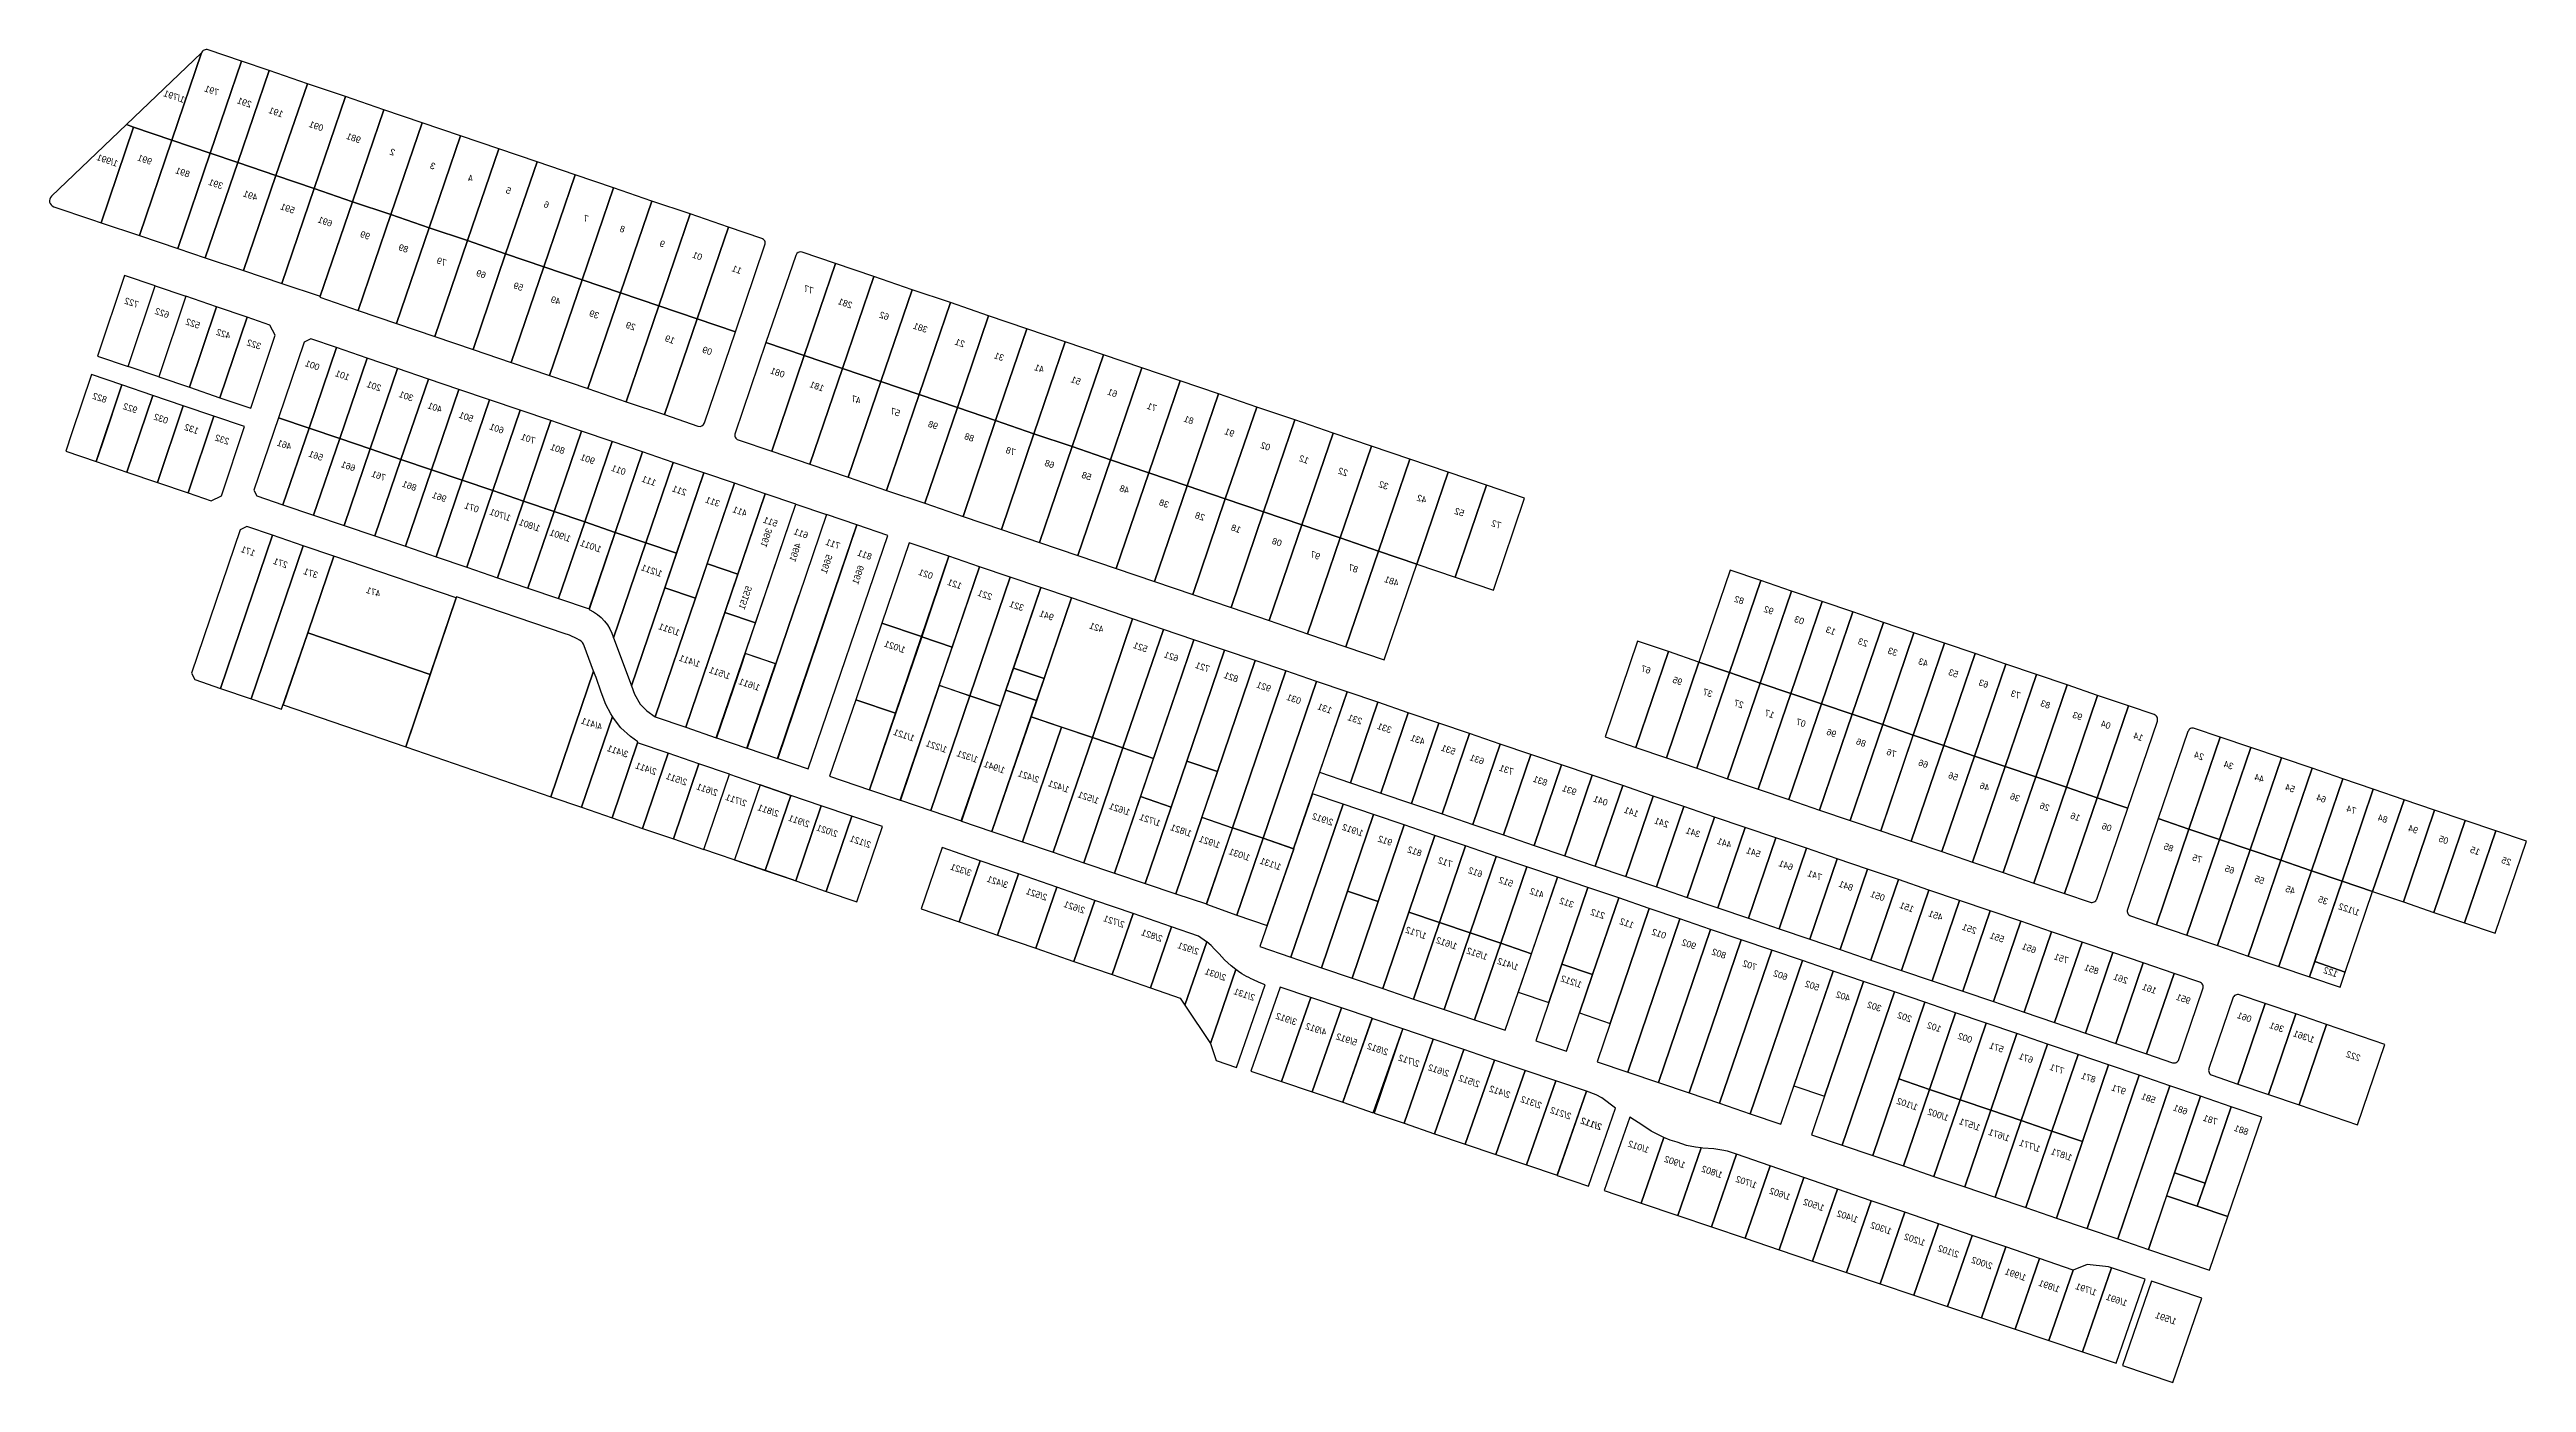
# Model space of a CAD drawing. Header units: metres. Extents: x 639570 to 641101, y 3298531 to 3299355.
import ezdxf

# ---------------------------------------------------------------- set-up
doc = ezdxf.new("R2010")
doc.units = ezdxf.units.M
doc.header["$MEASUREMENT"] = 0
doc.layers.add('NO', color=4, linetype='Continuous')
doc.layers.add('Parcel_Boundary', color=1, linetype='Continuous', lineweight=30)
doc.styles.add('AREA', font='NASKHD.shx', dxfattribs={"height": 4})

msp = doc.modelspace()

# ---------------------------------------------------------------- texts
at = {"layer": 'NO', "style": 'AREA', "text_generation_flag": 2}
for s, rotation, p in [('1/791', 341.1991, (639652.8, 3299322.2, -17.6)), ('791', 341.1991, (639673.9, 3299326.6, -17.6)), ('291', 341.1991, (639694.1, 3299319.2, -17.6)), ('191', 341.1991, (639713.6, 3299313.2, -17.6)), ('091', 341.1991, (639738.5, 3299304.6, -17.6)), ('981', 341.1991, (639761.6, 3299297.2, -17.6)), ('2', 341.1991, (639782.8, 3299289.5, -17.6)), ('1/991', 341.1991, (639611.5, 3299282.7, -17.6)), ('991', 341.1991, (639632.5, 3299283.9, -17.6)), ('891', 341.1991, (639655.9, 3299276, -17.6)), ('3', 341.1991, (639807.7, 3299280.9, -17.6)), ('4', 341.1991, (639831.1, 3299273.3, -17.6)), ('391', 341.1991, (639676.4, 3299268.8, -17.6)), ('491', 341.1991, (639697.8, 3299261.7, -17.6)), ('591', 341.1991, (639720.8, 3299253.7, -17.6)), ('5', 341.1991, (639854.5, 3299265.7, -17.6)), ('6', 341.1991, (639878, 3299257, -17.6)), ('691', 341.1991, (639744, 3299245.6, -17.6)), ('7', 341.1991, (639902.3, 3299248.5, -17.6)), ('8', 341.1991, (639924.9, 3299241.9, -17.6)), ('99', 341.1991, (639767.3, 3299237.6, -17.6)), ('89', 341.1991, (639791, 3299229.5, -17.6)), ('9', 341.1991, (639949.6, 3299232.8, -17.6)), ('01', 341.1991, (639972.7, 3299224.8, -17.6)), ('79', 341.1991, (639814.6, 3299221.3, -17.6)), ('69', 341.1991, (639839, 3299213.6, -17.6)), ('11', 341.1991, (639997.1, 3299216.4, -17.6)), ('722', 341.1991, (639624.3, 3299195.5, 22.5)), ('59', 341.1991, (639862, 3299205.9, -17.6)), ('49', 341.1991, (639885.1, 3299197.3, -17.6)), ('77', 341.1991, (640041.4, 3299204.1, -17.6)), ('281', 341.1991, (640065.5, 3299195.1, -17.6)), ('622', 341.1991, (639643.2, 3299189.1, 22.5)), ('522', 341.1991, (639662.2, 3299182.6, 22.5)), ('39', 341.1991, (639908.9, 3299188.7, -17.6)), ('29', 341.1991, (639931.5, 3299181.5, -17.6)), ('62', 341.1991, (640088.2, 3299187.8, -17.6)), ('381', 341.1991, (640112, 3299180, -17.6)), ('422', 341.1991, (639681.1, 3299176.2, 22.5)), ('322', 341.1991, (639700, 3299169.7, 22.5)), ('19', 341.1991, (639955.7, 3299173.2, -17.6)), ('09', 341.1991, (639978.8, 3299166.2, -17.6)), ('21', 341.1991, (640135, 3299171.1, -17.6)), ('001', 341.1991, (639736.1, 3299156.8, 22.5)), ('101', 341.1991, (639754.7, 3299150.6, 22.5)), ('081', 341.1991, (640023.7, 3299152.3, -17.6)), ('31', 341.1991, (640159.2, 3299162.6, -17.6)), ('41', 341.1991, (640184.1, 3299155.3, -17.6)), ('51', 341.1991, (640206.7, 3299147.8, -17.6)), ('822', 341.1991, (639604.6, 3299136.7, 22.5)), ('201', 341.1991, (639774.2, 3299143.9, 22.5)), ('301', 341.1991, (639794.1, 3299137.7, 22.5)), ('181', 341.1991, (640048, 3299143.8, -17.6)), ('47', 341.1991, (640070.8, 3299136, -17.6)), ('61', 341.1991, (640229.3, 3299140.2, -17.6)), ('922', 341.1991, (639623.5, 3299130.3, 22.5)), ('032', 341.1991, (639642.5, 3299123.8, 22.5)), ('132', 341.1991, (639661.4, 3299117.4, 22.5)), ('401', 341.1991, (639811.9, 3299130.7, 22.5)), ('501', 341.1991, (639831.2, 3299124.9, 22.5)), ('601', 341.1991, (639850.1, 3299117.7, 22.5)), ('57', 341.1991, (640095, 3299128.3, -17.6)), ('98', 341.1991, (640118.4, 3299120.3, -17.6)), ('71', 341.1991, (640253.7, 3299131.4, -17.6)), ('81', 341.1991, (640276.5, 3299123.5, -17.6)), ('232', 341.1991, (639680.3, 3299110.9, 22.5)), ('461', 341.1991, (639718.8, 3299107.7, 22.5)), ('561', 341.1991, (639738.3, 3299100.9, 22.5)), ('701', 341.1991, (639869.5, 3299111.4, 22.5)), ('801', 341.1991, (639887.7, 3299105.1, 22.5)), ('88', 341.1991, (640140.8, 3299112.7, -17.6)), ('78', 341.1991, (640166.4, 3299104.2, -17.6)), ('91', 341.1991, (640301.7, 3299115.7, -17.6)), ('02', 341.1991, (640323.9, 3299107.2, -17.6)), ('661', 341.1991, (639758.3, 3299094.4, 22.5)), ('761', 341.1991, (639777.1, 3299088.5, 22.5)), ('901', 341.1991, (639906.3, 3299098.8, 22.5)), ('011', 341.1991, (639925.4, 3299092.1, 22.5)), ('111', 341.1991, (639944.2, 3299085.4, 22.5)), ('68', 341.1991, (640190.4, 3299096.2, -17.6)), ('58', 341.1991, (640213.3, 3299088.8, -17.6)), ('12', 341.1991, (640347.7, 3299099.1, -17.6)), ('22', 341.1991, (640371.8, 3299091.4, -17.6)), ('861', 341.1991, (639796.1, 3299082.3, 22.5)), ('961', 341.1991, (639814.6, 3299075.4, 22.5)), ('211', 341.1991, (639963, 3299079.4, 22.5)), ('311', 341.1991, (639983.6, 3299072.5, 22.5)), ('48', 341.1991, (640236.7, 3299080.6, -17.6)), ('38', 341.1991, (640261.2, 3299071.8, -17.6)), ('32', 341.1991, (640396.9, 3299083.1, -17.6)), ('42', 341.1991, (640420.5, 3299074.7, -17.6)), ('071', 341.1991, (639834.6, 3299068.9, 22.5)), ('1/701', 341.1991, (639854.4, 3299063.6, 22.5)), ('1/801', 341.1991, (639872.5, 3299057.2, 22.5)), ('411', 341.1991, (640000.4, 3299066.5, 22.5)), ('511', 341.1991, (640019.3, 3299060.1, 22.5)), ('28', 341.1991, (640283.4, 3299063.9, -17.6)), ('18', 341.1991, (640305.7, 3299056.3, -17.6)), ('52', 341.1991, (640443.8, 3299066.5, -17.6)), ('72', 341.1991, (640466.6, 3299059, -17.6)), ('171', 341.1991, (639696.4, 3299041.9, 22.5)), ('1/901', 341.1991, (639891.5, 3299050.8, 22.5)), ('1/011', 341.1991, (639910.4, 3299044.3, 22.5)), ('3661', 71.1991, (640016.9, 3299058.5, 22.5)), ('4661', 71.1991, (640034.8, 3299049.5, 22.5)), ('611', 341.1991, (640038.2, 3299052.9, 22.5)), ('711', 341.1991, (640057.9, 3299046.4, 22.5)), ('811', 341.1991, (640077.5, 3299039.7, 22.5)), ('08', 341.1991, (640331, 3299048, -17.6)), ('271', 341.1991, (639716.4, 3299034.6, 22.5)), ('371', 341.1991, (639735.1, 3299028.3, 22.5)), ('1/211', 341.1991, (639948, 3299029.2, 22.5)), ('5661', 71.1991, (640054.2, 3299042.3, 22.5)), ('6661', 71.1991, (640073.7, 3299035.6, 22.5)), ('021', 341.1991, (640115.3, 3299027.8, 22.5)), ('97', 341.1991, (640354.7, 3299039.8, -17.6)), ('87', 341.1991, (640378.1, 3299031.7, -17.6)), ('471', 341.1991, (639773.8, 3299016.7, 22.5)), ('55151', 71.1991, (640004.4, 3299022.8, 22.5)), ('121', 341.1991, (640133.2, 3299021.6, 22.5)), ('221', 341.1991, (640151.9, 3299014.9, 22.5)), ('481', 341.1991, (640403.3, 3299023.4, -17.6)), ('82', 341.1991, (640616.7, 3299012.2, 22.5)), ('1/311', 341.1991, (639958.8, 3298992.8, 22.5)), ('321', 341.1991, (640171.5, 3299008.1, 22.5)), ('941', 341.1991, (640190, 3299002.2, 22.5)), ('421', 341.1991, (640220.9, 3298994.7, 22.5)), ('92', 341.1991, (640635, 3299005.9, 22.5)), ('03', 341.1991, (640653.9, 3298999.7, 22.5)), ('1/021', 341.1991, (640098.3, 3298982.1, 22.5)), ('521', 341.1991, (640248, 3298982.6, 22.5)), ('13', 341.1991, (640673.4, 3298993.2, 22.5)), ('23', 341.1991, (640693.3, 3298986, 22.5)), ('33', 341.1991, (640711.7, 3298980.2, 22.5)), ('1/411', 341.1991, (639971.5, 3298973.3, 22.5)), ('1/511', 341.1991, (639990.1, 3298965.9, 22.5)), ('621', 341.1991, (640267.1, 3298976.8, 22.5)), ('721', 341.1991, (640286.4, 3298970.3, 22.5)), ('821', 341.1991, (640304.1, 3298964.1, 22.5)), ('67', 341.1991, (640559.1, 3298969.2, 22.5)), ('43', 341.1991, (640730.6, 3298973.6, 22.5)), ('53', 341.1991, (640749.2, 3298966.9, 22.5)), ('1/611', 341.1991, (640008.4, 3298958.8, 22.5)), ('921', 341.1991, (640324.3, 3298958.2, 22.5)), ('031', 341.1991, (640342.9, 3298950.5, 22.5)), ('95', 341.1991, (640578.6, 3298962.2, 22.5)), ('37', 341.1991, (640597.3, 3298954.8, 22.5)), ('63', 341.1991, (640767.9, 3298960.5, 22.5)), ('73', 341.1991, (640787.7, 3298953.8, 22.5)), ('4/411', 341.1991, (639910.9, 3298934.5, 22.5)), ('131', 341.1991, (640362, 3298944.7, 22.5)), ('231', 341.1991, (640380.7, 3298938, 22.5)), ('331', 341.1991, (640398.9, 3298932.6, 22.5)), ('27', 341.1991, (640616.5, 3298948, 22.5)), ('17', 341.1991, (640635.5, 3298941.8, 22.5)), ('07', 341.1991, (640654.9, 3298936.3, 22.5)), ('83', 341.1991, (640806.1, 3298947.7, 22.5)), ('93', 341.1991, (640825.9, 3298940.5, 22.5)), ('04', 341.1991, (640843.4, 3298935.1, 22.5)), ('3/411', 341.1991, (639927, 3298917.5, 22.5)), ('1/121', 341.1991, (640104, 3298927.5, 45)), ('1/221', 341.1991, (640124.1, 3298920.5, 45)), ('431', 341.1991, (640419.5, 3298925.4, 22.5)), ('531', 341.1991, (640438.4, 3298919.2, 22.5)), ('96', 341.1991, (640673.8, 3298930, 22.5)), ('86', 341.1991, (640692.1, 3298924.1, 22.5)), ('76', 341.1991, (640710.9, 3298917.6, 22.5)), ('14', 341.1991, (640863.5, 3298927.7, 22.5)), ('2/411', 341.1991, (639944.5, 3298906.8, 22.5)), ('2/511', 341.1991, (639963.4, 3298900.3, 22.5)), ('1/321', 341.1991, (640143.2, 3298914.3, 45)), ('1/941', 341.1991, (640159.9, 3298907.7, 22.5)), ('2/421', 341.1991, (640181, 3298901.9, 22.5)), ('631', 341.1991, (640456.1, 3298913.2, 22.5)), ('731', 341.1991, (640474.3, 3298906.8, 22.5)), ('66', 341.1991, (640730.6, 3298911, 22.5)), ('56', 341.1991, (640749.1, 3298903.2, 22.5)), ('24', 341.1991, (640901, 3298915.9, 22.5)), ('34', 341.1991, (640919.3, 3298910.1, 22.5)), ('2/611', 341.1991, (639982.3, 3298893.8, 22.5)), ('2/711', 341.1991, (640000.2, 3298887.3, -1842)), ('1/421', 341.1991, (640199.6, 3298895.8, 22.5)), ('1/521', 341.1991, (640218, 3298888.9, 22.5)), ('831', 341.1991, (640495.2, 3298900, 22.5)), ('931', 341.1991, (640513.2, 3298894.2, 22.5)), ('041', 341.1991, (640532.5, 3298887.7, 22.5)), ('46', 341.1991, (640768.5, 3298896.8, 22.5)), ('36', 341.1991, (640787.3, 3298890.2, 22.5)), ('44', 341.1991, (640938.3, 3298902.1, 22.5)), ('54', 341.1991, (640957.3, 3298895.9, 22.5)), ('64', 341.1991, (640976.6, 3298889.5, 22.5)), ('2/811', 341.1991, (640020.1, 3298880.9, 22.5)), ('2/911', 341.1991, (640039.1, 3298874.4, 22.5)), ('1/621', 341.1991, (640237.3, 3298881.7, 22.5)), ('1/721', 341.1991, (640256.1, 3298875, 22.5)), ('2/912', 341.1991, (640362.8, 3298875.5, 22.5)), ('141', 341.1991, (640551.5, 3298880.8, 22.5)), ('241', 341.1991, (640570.2, 3298874.2, 22.5)), ('26', 341.1991, (640805.6, 3298884.4, 22.5)), ('16', 341.1991, (640824.6, 3298878.2, 22.5)), ('06', 341.1991, (640844, 3298871.8, 22.5)), ('74', 341.1991, (640995.2, 3298882.6, 22.5)), ('84', 341.1991, (641014.6, 3298877.1, 22.5)), ('2/021', 341.1991, (640056.5, 3298868.4, 22.5)), ('2/121', 341.1991, (640077, 3298861.7, 22.5)), ('1/821', 341.1991, (640275.3, 3298868.6, 22.5)), ('1/921', 341.1991, (640292.9, 3298861.5, 22.5)), ('1/912', 341.1991, (640381.4, 3298868.8, 22.5)), ('912', 341.1991, (640399.3, 3298863, 22.5)), ('812', 341.1991, (640417.5, 3298856.4, 22.5)), ('341', 341.1991, (640589.7, 3298868.1, 22.5)), ('441', 341.1991, (640609, 3298861.6, 22.5)), ('541', 341.1991, (640627, 3298855.8, 22.5)), ('85', 341.1991, (640882.2, 3298859.3, 22.5)), ('94', 341.1991, (641033.4, 3298870.5, 22.5)), ('05', 341.1991, (641052.2, 3298864, 22.5)), ('15', 341.1991, (641071.7, 3298857.2, 22.5)), ('1/031', 341.1991, (640311.4, 3298853.7, 22.5)), ('1/131', 341.1991, (640330.6, 3298847.9, 22.5)), ('712', 341.1991, (640436.4, 3298849.7, 22.5)), ('612', 341.1991, (640455.1, 3298843.5, 22.5)), ('641', 341.1991, (640647.1, 3298847.8, 22.5)), ('741', 341.1991, (640664.9, 3298841.6, 22.5)), ('75', 341.1991, (640899.9, 3298852.4, 22.5)), ('65', 341.1991, (640920, 3298845.6, 22.5)), ('25', 341.1991, (641091, 3298850.8, 22.5)), ('512', 341.1991, (640474, 3298837.6, 22.5)), ('412', 341.1991, (640493.1, 3298830.7, 22.5)), ('841', 341.1991, (640684.2, 3298835.1, 22.5)), ('051', 341.1991, (640703.8, 3298828.8, 22.5)), ('55', 341.1991, (640938.4, 3298839.3, 22.5)), ('45', 341.1991, (640957.5, 3298833, 22.5)), ('35', 341.1991, (640977.7, 3298826.6, 22.5)), ('312', 341.1991, (640511.5, 3298824.7, 22.5)), ('212', 341.1991, (640530.7, 3298817.8, 22.5)), ('112', 341.1991, (640548.7, 3298812, 22.5)), ('151', 341.1991, (640721.8, 3298821.9, 22.5)), ('451', 341.1991, (640739.6, 3298816.8, 22.5)), ('1/122', 341.1991, (640997.3, 3298819.8, 22.5)), ('1/712', 341.1991, (640420.5, 3298805.3, 22.5)), ('1/612', 341.1991, (640439.4, 3298798.9, 22.5)), ('012', 341.1991, (640568.6, 3298805.5, 22.5)), ('902', 341.1991, (640587.1, 3298799, 22.5)), ('251', 341.1991, (640760.5, 3298808.5, 22.5)), ('551', 341.1991, (640777.6, 3298803.2, 22.5)), ('651', 341.1991, (640797.4, 3298796.5, 22.5)), ('1/512', 341.1991, (640458.3, 3298792.4, 22.5)), ('1/412', 341.1991, (640477.3, 3298786, 22.5)), ('802', 341.1991, (640605.7, 3298793.2, 22.5)), ('702', 341.1991, (640624.7, 3298786, 22.5)), ('602', 341.1991, (640643.7, 3298779.9, 22.5)), ('751', 341.1991, (640817.3, 3298790.2, 22.5)), ('851', 341.1991, (640836, 3298783.5, 22.5)), ('122', 341.1991, (640983.8, 3298781.8, 22.5)), ('1/212', 341.1991, (640516.5, 3298775.2, 22.5)), ('502', 341.1991, (640663.3, 3298773.4, 22.5)), ('402', 341.1991, (640682.4, 3298766.8, 22.5)), ('261', 341.1991, (640854, 3298777.7, 22.5)), ('161', 341.1991, (640871.8, 3298771.5, 22.5)), ('951', 341.1991, (640892.8, 3298765.2, 22.5)), ('3/912', 341.1991, (640340.3, 3298752.1, 38.6)), ('302', 341.1991, (640701.7, 3298760.5, 22.5)), ('202', 341.1991, (640720.4, 3298754, 22.5)), ('061', 341.1991, (640930.5, 3298753.9, 22.5)), ('4/912', 341.1991, (640358.7, 3298745.8, 16.5)), ('5/912', 341.1991, (640377.6, 3298739.4, 16.5)), ('2/812', 341.1991, (640396.8, 3298733.5, 16.8)), ('102', 341.1991, (640738.7, 3298747.8, 22.5)), ('002', 341.1991, (640757.8, 3298741.1, 22.5)), ('571', 341.1991, (640777.3, 3298735.2, 22.5)), ('361', 341.1991, (640950.5, 3298747.7, 22.5)), ('1/361', 341.1991, (640969.4, 3298741.2, 22.5)), ('2/712', 341.1991, (640416.1, 3298726.3, 38.6)), ('2/612', 341.1991, (640434.5, 3298720.3, 16.8)), ('671', 341.1991, (640795.5, 3298728.6, 22.5)), ('771', 341.1991, (640814.6, 3298721.9, 22.5)), ('222', 341.1991, (640997.8, 3298729.9, 22.5)), ('2/512', 341.1991, (640453.4, 3298713.7, 16.8)), ('2/412', 341.1991, (640472.3, 3298707.1, 16.8)), ('871', 341.1991, (640834.1, 3298716.5, 22.5)), ('971', 341.1991, (640852.8, 3298709.2, 22.5)), ('581', 341.1991, (640871.2, 3298703.8, 22.5)), ('2/312', 341.1991, (640491.7, 3298700.6, 16.8)), ('2/212', 341.1991, (640510, 3298693.9, 16.8)), ('2/112', 340.5703, (640528.7, 3298687.3, 5.4)), ('2/112', 341.1991, (640528.9, 3298687.3, 16.8)), ('1/102', 341.1991, (640724.2, 3298699.5, 22.5)), ('1/002', 341.1991, (640743.3, 3298692.9, 22.5)), ('1/571', 341.1991, (640762.8, 3298686.9, 22.5)), ('681', 341.1991, (640891, 3298696.8, 22.5)), ('781', 341.1991, (640909.4, 3298690.5, 22.5)), ('1/012', 341.1991, (640558.1, 3298673.1, 22.5)), ('1/671', 341.1991, (640781, 3298680.3, 22.5)), ('1/771', 341.1991, (640800, 3298673.7, 22.5)), ('881', 341.1991, (640928.6, 3298684.2, 22.5)), ('1/902', 341.1991, (640580.5, 3298663.7, 22.5)), ('1/802', 341.1991, (640603.5, 3298657.6, 22.5)), ('1/871', 341.1991, (640819.6, 3298668.3, 22.5)), ('1/702', 341.1991, (640624.7, 3298651.3, 34.8)), ('1/602', 341.1991, (640645.5, 3298644, 34.8)), ('1/502', 341.1991, (640666.4, 3298637.2, 34.8)), ('1/402', 341.1991, (640687.2, 3298630, 34.8)), ('1/302', 341.1991, (640708, 3298622.8, 34.8)), ('1/202', 341.1991, (640728.8, 3298615.7, 34.8)), ('2/102', 341.1991, (640749.6, 3298608.5, 34.8)), ('2/002', 341.1991, (640770.4, 3298601.3, 34.8)), ('1/991', 341.1991, (640791.2, 3298594.1, 34.8)), ('1/891', 341.1991, (640812, 3298587, 34.8)), ('1/791', 341.1991, (640834.8, 3298585, 34.8)), ('1/691', 341.1991, (640853.7, 3298578.4, 34.8)), ('1/591', 341.1991, (640884.1, 3298567.1, 42.4))]:
    msp.add_text(s, height=4, rotation=rotation, dxfattribs=at).set_placement(p)
at = {"layer": 'NO', "extrusion": (0.000357568, 0.000652439, 1), "style": 'AREA', "text_generation_flag": 2}
for s, p in [('3/321', (640140.5, 3298845.8, -1297.8)), ('3/421', (640163.1, 3298838.3, -1297.8)), ('2/521', (640185.3, 3298827.1, 4198.1)), ('2/621', (640208.6, 3298819.1, 4202.6)), ('2/721', (640233.1, 3298810.3, 4206.1)), ('2/821', (640258.5, 3298805.2, -1272.4)), ('2/921', (640281, 3298797.2, -1272.4)), ('2/031', (640297.2, 3298779.9, 580.6)), ('2/131', (640314.9, 3298767.3, 944.3))]:
    msp.add_text(s, height=4, rotation=341.1991, dxfattribs=at).set_placement(p)

# ---------------------------------------------------------------- linework, layer by layer
at = {"layer": 'Parcel_Boundary'}
for points in [[(639664, 3299353.1), (639617.6, 3299308.8), (639622, 3299307.3), (639645.7, 3299299.3), (639664, 3299353.1)], [(639705.7, 3299342.2), (639688.7, 3299348), (639669.3, 3299291.2), (639686.4, 3299285.4), (639705.7, 3299342.2)], [(639729.4, 3299334.1), (639705.7, 3299342.2), (639686.4, 3299285.4), (639710, 3299277.3), (639729.4, 3299334.1)], [(639753, 3299326.1), (639729.4, 3299334.1), (639710, 3299277.3), (639733.7, 3299269.3), (639753, 3299326.1)], [(639776.7, 3299318), (639753, 3299326.1), (639733.7, 3299269.3), (639757.4, 3299261.2), (639776.7, 3299318)], [(639645.7, 3299299.3), (639622, 3299307.3), (639601.9, 3299248.2), (639625.6, 3299240.2), (639645.7, 3299299.3)], [(639800.4, 3299310), (639776.7, 3299318), (639757.4, 3299261.2), (639781, 3299253.2), (639800.4, 3299310)], [(639824, 3299301.9), (639800.4, 3299310), (639781, 3299253.2), (639804.7, 3299245.1), (639824, 3299301.9)], [(639669.3, 3299291.2), (639645.7, 3299299.3), (639625.6, 3299240.2), (639649.3, 3299232.3), (639669.3, 3299291.2)], [(639686.4, 3299285.4), (639669.3, 3299291.2), (639649.3, 3299232.3), (639666.3, 3299226.5), (639686.4, 3299285.4)], [(639847.7, 3299293.9), (639824, 3299301.9), (639804.7, 3299245.1), (639828.4, 3299237.1), (639847.7, 3299293.9)], [(639871.4, 3299285.8), (639847.7, 3299293.9), (639828.4, 3299237.1), (639852, 3299229), (639871.4, 3299285.8)], [(639710, 3299277.3), (639686.4, 3299285.4), (639666.3, 3299226.5), (639690, 3299218.6), (639710, 3299277.3)], [(639733.7, 3299269.3), (639710, 3299277.3), (639690, 3299218.6), (639713.7, 3299210.6), (639733.7, 3299269.3)], [(639895, 3299277.7), (639871.4, 3299285.8), (639852, 3299229), (639875.7, 3299220.9), (639895, 3299277.7)], [(639918.7, 3299269.7), (639895, 3299277.7), (639875.7, 3299220.9), (639899.4, 3299212.9), (639918.7, 3299269.7)], [(639757.4, 3299261.2), (639733.7, 3299269.3), (639713.7, 3299210.6), (639737.4, 3299202.7), (639757.4, 3299261.2)], [(639781, 3299253.2), (639757.4, 3299261.2), (639737.2, 3299202.1), (639760.9, 3299194), (639781, 3299253.2)], [(639942.4, 3299261.6), (639918.7, 3299269.7), (639899.4, 3299212.9), (639923, 3299204.8), (639942.4, 3299261.6)], [(639966, 3299253.6), (639942.4, 3299261.6), (639923, 3299204.8), (639946.7, 3299196.8), (639966, 3299253.6)], [(639804.7, 3299245.1), (639781, 3299253.2), (639760.9, 3299194), (639784.5, 3299186), (639804.7, 3299245.1)], [(639828.4, 3299237.1), (639804.7, 3299245.1), (639784.5, 3299186), (639808.2, 3299177.9), (639828.4, 3299237.1)], [(639989.7, 3299245.5), (639966, 3299253.6), (639946.7, 3299196.8), (639970.3, 3299188.7), (639989.7, 3299245.5)], [(639852, 3299229), (639828.4, 3299237.1), (639808.2, 3299177.9), (639831.9, 3299169.8), (639852, 3299229)], [(639635.3, 3299209.1), (639616.4, 3299215.6), (639599.7, 3299165.8), (639618.6, 3299159.3), (639635.3, 3299209.1)], [(639875.7, 3299220.9), (639852, 3299229), (639831.9, 3299169.8), (639855.5, 3299161.8), (639875.7, 3299220.9)], [(639899.4, 3299212.9), (639875.7, 3299220.9), (639855.5, 3299161.8), (639879.2, 3299153.7), (639899.4, 3299212.9)], [(640079.6, 3299214.9), (640056, 3299223), (640036.6, 3299166.2), (640060.3, 3299158.1), (640079.6, 3299214.9)], [(640103.3, 3299206.8), (640079.6, 3299214.9), (640060.3, 3299158.1), (640083.9, 3299150), (640103.3, 3299206.8)], [(639637.6, 3299152.9), (639618.6, 3299159.3), (639635.3, 3299209.1), (639635.3, 3299209.1), (639635.3, 3299209.1), (639654.3, 3299202.7), (639637.6, 3299152.9)], [(639673.2, 3299196.2), (639654.3, 3299202.7), (639637.6, 3299152.9), (639656.5, 3299146.5), (639673.2, 3299196.2)], [(639923, 3299204.8), (639899.4, 3299212.9), (639879.2, 3299153.7), (639902.9, 3299145.7), (639923, 3299204.8)], [(639946.7, 3299196.8), (639923, 3299204.8), (639902.9, 3299145.7), (639926.5, 3299137.6), (639946.7, 3299196.8)], [(640127, 3299198.8), (640103.3, 3299206.8), (640083.9, 3299150), (640107.6, 3299142), (640127, 3299198.8)], [(640150.6, 3299190.7), (640127, 3299198.8), (640107.6, 3299142), (640131.3, 3299133.9), (640150.6, 3299190.7)], [(639692.1, 3299189.8), (639673.2, 3299196.2), (639656.5, 3299146.5), (639675.4, 3299140), (639692.1, 3299189.8)], [(639709.5, 3299178.6), (639706.3, 3299184.9), (639692.1, 3299189.8), (639675.4, 3299140), (639694.4, 3299133.6), (639709.5, 3299178.6)], [(639970.3, 3299188.7), (639946.7, 3299196.8), (639926.5, 3299137.6), (639950.2, 3299129.6), (639970.3, 3299188.7)], [(640174.3, 3299182.7), (640150.6, 3299190.7), (640131.3, 3299133.9), (640154.9, 3299125.9), (640174.3, 3299182.7)], [(639747.4, 3299171), (639731.5, 3299176.4), (639727.4, 3299174.4), (639711.5, 3299127.7), (639730.5, 3299121.3), (639747.4, 3299171)], [(639749.4, 3299114.8), (639766.3, 3299164.5), (639747.4, 3299171), (639730.5, 3299121.3), (639749.4, 3299114.8)], [(640197.9, 3299174.6), (640174.3, 3299182.7), (640154.9, 3299125.9), (640178.6, 3299117.8), (640197.9, 3299174.6)], [(640221.6, 3299166.6), (640197.9, 3299174.6), (640178.6, 3299117.8), (640202.3, 3299109.8), (640221.6, 3299166.6)], [(639614.8, 3299148), (639595.9, 3299154.4), (639583.8, 3299118.4), (639580, 3299107), (639598.9, 3299100.6), (639614.8, 3299148)], [(639785.2, 3299158.1), (639766.3, 3299164.5), (639749.4, 3299114.8), (639768.3, 3299108.4), (639785.2, 3299158.1)], [(639804.2, 3299151.6), (639785.2, 3299158.1), (639768.3, 3299108.4), (639787.3, 3299101.9), (639804.2, 3299151.6)], [(640060.3, 3299158.1), (640036.6, 3299166.2), (640016.5, 3299107), (640040.1, 3299098.9), (640060.3, 3299158.1)], [(640083.9, 3299150), (640060.3, 3299158.1), (640040.1, 3299098.9), (640063.8, 3299090.9), (640083.9, 3299150)], [(640245.3, 3299158.5), (640221.6, 3299166.6), (640202.3, 3299109.8), (640225.9, 3299101.7), (640245.3, 3299158.5)], [(640268.9, 3299150.4), (640245.3, 3299158.5), (640225.9, 3299101.7), (640249.6, 3299093.6), (640268.9, 3299150.4)], [(639633.8, 3299141.5), (639614.8, 3299148), (639602.7, 3299111.9), (639598.9, 3299100.6), (639617.9, 3299094.1), (639633.8, 3299141.5)], [(639652.7, 3299135.1), (639633.8, 3299141.5), (639621.7, 3299105.5), (639617.9, 3299094.1), (639636.8, 3299087.7), (639652.7, 3299135.1)], [(639823.1, 3299145.2), (639804.2, 3299151.6), (639787.3, 3299101.9), (639806.2, 3299095.5), (639823.1, 3299145.2)], [(639842, 3299138.7), (639823.1, 3299145.2), (639806.2, 3299095.5), (639825.1, 3299089), (639842, 3299138.7)], [(639861, 3299132.3), (639842, 3299138.7), (639825.1, 3299089), (639844.1, 3299082.6), (639861, 3299132.3)], [(640107.6, 3299142), (640083.9, 3299150), (640063.8, 3299090.9), (640087.5, 3299082.8), (640107.6, 3299142)], [(640131.3, 3299133.9), (640107.6, 3299142), (640087.5, 3299082.8), (640111.1, 3299074.8), (640131.3, 3299133.9)], [(640292.6, 3299142.4), (640268.9, 3299150.4), (640249.6, 3299093.6), (640273.3, 3299085.6), (640292.6, 3299142.4)], [(640316.3, 3299134.3), (640292.6, 3299142.4), (640273.3, 3299085.6), (640296.9, 3299077.5), (640316.3, 3299134.3)], [(639671.6, 3299128.6), (639652.7, 3299135.1), (639636.8, 3299087.7), (639655.7, 3299081.2), (639671.6, 3299128.6)], [(639655.7, 3299081.2), (639669.9, 3299076.4), (639676.3, 3299079.5), (639690.6, 3299122.2), (639671.6, 3299128.6), (639655.7, 3299081.2)], [(639730.5, 3299121.3), (639711.5, 3299127.7), (639696.4, 3299083), (639698.2, 3299079.4), (639714.3, 3299073.9), (639730.5, 3299121.3)], [(639879.9, 3299125.9), (639861, 3299132.3), (639844.1, 3299082.6), (639863, 3299076.2), (639879.9, 3299125.9)], [(639898.8, 3299119.4), (639879.9, 3299125.9), (639863, 3299076.2), (639881.9, 3299069.7), (639898.8, 3299119.4)], [(640154.9, 3299125.9), (640131.3, 3299133.9), (640111.1, 3299074.8), (640134.8, 3299066.7), (640154.9, 3299125.9)], [(640178.6, 3299117.8), (640154.9, 3299125.9), (640134.8, 3299066.7), (640158.5, 3299058.7), (640178.6, 3299117.8)], [(640339.9, 3299126.3), (640316.3, 3299134.3), (640296.9, 3299077.5), (640320.6, 3299069.5), (640339.9, 3299126.3)], [(640363.6, 3299118.2), (640339.9, 3299126.3), (640320.6, 3299069.5), (640344.3, 3299061.4), (640363.6, 3299118.2)], [(639749.4, 3299114.8), (639730.5, 3299121.3), (639714.3, 3299073.9), (639733.3, 3299067.5), (639749.4, 3299114.8)], [(639768.3, 3299108.4), (639749.4, 3299114.8), (639733.3, 3299067.5), (639752.2, 3299061), (639768.3, 3299108.4)], [(639787.3, 3299101.9), (639768.3, 3299108.4), (639752.2, 3299061), (639771.1, 3299054.6), (639787.3, 3299101.9)], [(639917.8, 3299113), (639898.8, 3299119.4), (639881.9, 3299069.7), (639900.9, 3299063.3), (639917.8, 3299113)], [(639936.7, 3299106.5), (639917.8, 3299113), (639900.9, 3299063.3), (639919.8, 3299056.8), (639936.7, 3299106.5)], [(640202.3, 3299109.8), (640178.6, 3299117.8), (640158.5, 3299058.7), (640182.1, 3299050.6), (640202.3, 3299109.8)], [(640225.9, 3299101.7), (640202.3, 3299109.8), (640182.1, 3299050.6), (640205.8, 3299042.5), (640225.9, 3299101.7)], [(640387.3, 3299110.2), (640363.6, 3299118.2), (640344.3, 3299061.4), (640367.9, 3299053.4), (640387.3, 3299110.2)], [(640410.9, 3299102.1), (640387.3, 3299110.2), (640367.9, 3299053.4), (640391.6, 3299045.3), (640410.9, 3299102.1)], [(639806.2, 3299095.5), (639787.3, 3299101.9), (639771.1, 3299054.6), (639790.1, 3299048.2), (639806.2, 3299095.5)], [(639825.1, 3299089), (639806.2, 3299095.5), (639790.1, 3299048.2), (639809, 3299041.7), (639825.1, 3299089)], [(639955.6, 3299100.1), (639936.7, 3299106.5), (639919.8, 3299056.8), (639938.7, 3299050.4), (639955.6, 3299100.1)], [(639974.6, 3299093.6), (639955.6, 3299100.1), (639938.7, 3299050.4), (639957.7, 3299043.9), (639974.6, 3299093.6)], [(639993.5, 3299087.2), (639974.6, 3299093.6), (639950.4, 3299022.6), (639969.3, 3299016.2), (639993.5, 3299087.2)], [(640249.6, 3299093.6), (640225.9, 3299101.7), (640205.8, 3299042.5), (640229.5, 3299034.5), (640249.6, 3299093.6)], [(640273.3, 3299085.6), (640249.6, 3299093.6), (640229.5, 3299034.5), (640253.1, 3299026.4), (640273.3, 3299085.6)], [(640434.6, 3299094), (640410.9, 3299102.1), (640391.6, 3299045.3), (640415.3, 3299037.2), (640434.6, 3299094)], [(640458.3, 3299086), (640434.6, 3299094), (640415.3, 3299037.2), (640438.9, 3299029.2), (640458.3, 3299086)], [(639809, 3299041.7), (639827.9, 3299035.3), (639844.1, 3299082.6), (639825.1, 3299089), (639809, 3299041.7)], [(639863, 3299076.2), (639844.1, 3299082.6), (639827.9, 3299035.3), (639846.9, 3299028.8), (639863, 3299076.2)], [(640012.4, 3299080.7), (639993.5, 3299087.2), (639976.6, 3299037.5), (639977.5, 3299037.2), (639995.5, 3299031), (640012.4, 3299080.7)], [(640031.4, 3299074.3), (640012.4, 3299080.7), (639987.5, 3299007.4), (640006.4, 3299000.9), (640031.4, 3299074.3)], [(640296.9, 3299077.5), (640273.3, 3299085.6), (640253.1, 3299026.4), (640276.8, 3299018.4), (640296.9, 3299077.5)], [(640320.6, 3299069.5), (640296.9, 3299077.5), (640276.8, 3299018.4), (640300.5, 3299010.3), (640320.6, 3299069.5)], [(640481.9, 3299077.9), (640458.3, 3299086), (640438.9, 3299029.2), (640462.6, 3299021.1), (640481.9, 3299077.9)], [(640481.9, 3299077.9), (640458.3, 3299086), (640438.9, 3299029.2), (640462.6, 3299021.1), (640481.9, 3299077.9)], [(639881.9, 3299069.7), (639863, 3299076.2), (639846.9, 3299028.8), (639865.8, 3299022.4), (639881.9, 3299069.7)], [(639900.9, 3299063.3), (639881.9, 3299069.7), (639865.8, 3299022.4), (639884.7, 3299015.9), (639900.9, 3299063.3)], [(639919.8, 3299056.8), (639900.9, 3299063.3), (639884.7, 3299015.9), (639903.7, 3299009.5), (639919.8, 3299056.8)], [(640050.3, 3299067.8), (640033.4, 3299018.1), (640019, 3298975.5), (640033.4, 3299018.1), (640019, 3298975.5), (640000, 3298982), (640000, 3298981.9), (640000, 3298982), (640031.4, 3299074.3), (640050.3, 3299067.8)], [(640031.7, 3298951.2), (640069.2, 3299061.4), (640050.3, 3299067.8), (640033.4, 3299018.1), (640001.3, 3298923.4), (640020.1, 3298917), (640031.7, 3298951.2)], [(640088.2, 3299054.9), (640069.2, 3299061.4), (640020.2, 3298917), (640039, 3298910.6), (640088.2, 3299054.9)], [(640344.3, 3299061.4), (640320.6, 3299069.5), (640300.5, 3299010.3), (640324.1, 3299002.3), (640344.3, 3299061.4)], [(640367.9, 3299053.4), (640344.3, 3299061.4), (640324.1, 3299002.3), (640347.8, 3298994.2), (640367.9, 3299053.4)], [(639707.9, 3299055), (639692, 3299060.4), (639687.9, 3299058.4), (639657.8, 3298969.8), (639659.8, 3298965.8), (639675.7, 3298960.3), (639707.9, 3299055)], [(639726.8, 3299048.6), (639707.9, 3299055), (639675.7, 3298960.3), (639694.6, 3298953.9), (639726.8, 3299048.6)], [(639729.7, 3298994.8), (639745.8, 3299042.1), (639726.8, 3299048.6), (639694.6, 3298953.9), (639713.5, 3298947.5), (639729.7, 3298994.8)], [(639950.4, 3299022.6), (639957.7, 3299043.9), (639938.7, 3299050.4), (639918.7, 3298991.6), (639919, 3298990.7), (639929.7, 3298961.9), (639950.4, 3299022.6)], [(640084.5, 3299000.7), (640109.1, 3298992.4), (640126, 3299042.1), (640101.4, 3299050.4), (640084.5, 3299000.7)], [(640391.6, 3299045.3), (640367.9, 3299053.4), (640347.8, 3298994.2), (640371.5, 3298986.1), (640391.6, 3299045.3)], [(639821.5, 3299016.3), (639745.8, 3299042.1), (639729.7, 3298994.8), (639805.4, 3298969), (639821.5, 3299016.3)], [(639995.5, 3299031), (639977.5, 3299037.2), (639976.6, 3299037.5), (639969.3, 3299016.2), (639944.4, 3298942.8), (639963.3, 3298936.4), (639995.5, 3299031)], [(640109.2, 3298992.3), (640128.1, 3298985.9), (640145, 3299035.6), (640126, 3299042.1), (640109.2, 3298992.3)], [(640163.9, 3299029.2), (640145, 3299035.6), (640120.1, 3298962.3), (640139, 3298955.9), (640163.9, 3299029.2)], [(640415.3, 3299037.2), (640391.6, 3299045.3), (640371.5, 3298986.1), (640395.1, 3298978.1), (640415.3, 3299037.2)], [(640628, 3299027), (640609, 3299033.4), (640589.7, 3298976.6), (640608.6, 3298970.2), (640614.2, 3298986.6), (640628, 3299027)], [(639969.3, 3299016.2), (639950.4, 3299022.6), (639929.7, 3298961.9), (639931.6, 3298956.8), (639935.2, 3298950.7), (639939.2, 3298946.5), (639944.4, 3298942.8), (639969.3, 3299016.2)], [(640163.9, 3299029.2), (640139, 3298955.9), (640157.9, 3298949.5), (640161.3, 3298959.4), (640182.8, 3299022.7), (640163.9, 3299029.2)], [(640201.8, 3299016.3), (640182.8, 3299022.7), (640166, 3298973), (640184.9, 3298966.6), (640201.8, 3299016.3)], [(640239.6, 3299003.4), (640201.8, 3299016.3), (640176.8, 3298942.9), (640214.7, 3298930), (640239.6, 3299003.4)], [(640646.9, 3299020.5), (640628, 3299027), (640614.2, 3298986.6), (640608.6, 3298970.2), (640627.6, 3298963.7), (640646.9, 3299020.5)], [(640665.8, 3299014.1), (640646.9, 3299020.5), (640627.6, 3298963.7), (640646.5, 3298957.3), (640665.8, 3299014.1)], [(640006.4, 3299000.9), (639987.5, 3299007.4), (639963.3, 3298936.4), (639982.2, 3298929.9), (640006.4, 3299000.9)], [(640109.1, 3298992.4), (640084.5, 3299000.7), (640068.4, 3298953.4), (640093, 3298945), (640109.1, 3298992.4)], [(640258.6, 3298996.9), (640239.6, 3299003.4), (640214.7, 3298930), (640233.6, 3298923.6), (640258.6, 3298996.9)], [(640684.8, 3299007.7), (640665.8, 3299014.1), (640646.5, 3298957.3), (640665.4, 3298950.9), (640684.8, 3299007.7)], [(640703.7, 3299001.2), (640684.8, 3299007.7), (640665.4, 3298950.9), (640684.4, 3298944.4), (640703.7, 3299001.2)], [(640722.6, 3298994.8), (640703.7, 3299001.2), (640684.4, 3298944.4), (640703.3, 3298938), (640722.6, 3298994.8)], [(639805.4, 3298969), (639729.7, 3298994.8), (639714.5, 3298950.3), (639790.2, 3298924.3), (639805.4, 3298969)], [(640128.1, 3298985.9), (640109.2, 3298992.3), (640077, 3298897.7), (640095.9, 3298891.3), (640111.9, 3298938.6), (640128.1, 3298985.9)], [(640277.5, 3298990.5), (640258.6, 3298996.9), (640233.6, 3298923.6), (640252.5, 3298917.1), (640277.5, 3298990.5)], [(640296.4, 3298984), (640277.5, 3298990.5), (640244.5, 3298893.5), (640263.4, 3298887), (640273.1, 3298915.4), (640296.4, 3298984)], [(640570.8, 3298983.1), (640551.8, 3298989.5), (640531.7, 3298930.4), (640550.6, 3298923.9), (640570.8, 3298983.1)], [(640741.6, 3298988.3), (640722.6, 3298994.8), (640703.3, 3298938), (640722.2, 3298931.5), (640741.6, 3298988.3)], [(640760.5, 3298981.9), (640741.6, 3298988.3), (640722.2, 3298931.5), (640741.2, 3298925.1), (640760.5, 3298981.9)], [(639918, 3298943.1), (639917.1, 3298944.6), (639914, 3298950.4), (639911.1, 3298958.1), (639907.9, 3298967.1), (639906.4, 3298971), (639880, 3298893.4), (639898.9, 3298886.9), (639918, 3298943.1)], [(640018.9, 3298975.5), (640000, 3298982), (639997.5, 3298974.4), (639982.3, 3298929.9), (640001.2, 3298923.5), (640018.9, 3298975.5)], [(640184.9, 3298966.6), (640166, 3298973), (640161.3, 3298959.4), (640180.2, 3298953), (640184.9, 3298966.6)], [(640315.4, 3298977.6), (640296.4, 3298984), (640273.1, 3298915.4), (640292, 3298909), (640315.4, 3298977.6)], [(640334.3, 3298971.2), (640315.4, 3298977.6), (640292, 3298909), (640282.4, 3298880.8), (640301.3, 3298874.3), (640334.3, 3298971.2)], [(640353.2, 3298964.7), (640334.3, 3298971.2), (640301.3, 3298874.3), (640320.2, 3298867.8), (640353.2, 3298964.7)], [(640589.7, 3298976.6), (640570.8, 3298983.1), (640550.6, 3298923.9), (640569.6, 3298917.5), (640589.7, 3298976.6)], [(640608.6, 3298970.2), (640589.7, 3298976.6), (640569.6, 3298917.5), (640588.5, 3298911), (640608.6, 3298970.2)], [(640627.6, 3298963.7), (640608.6, 3298970.2), (640588.5, 3298911), (640607.4, 3298904.6), (640627.6, 3298963.7)], [(640779.4, 3298975.4), (640760.5, 3298981.9), (640741.2, 3298925.1), (640760.1, 3298918.6), (640779.4, 3298975.4)], [(640798.4, 3298969), (640779.4, 3298975.4), (640760.1, 3298918.6), (640779, 3298912.2), (640798.4, 3298969)], [(640138.9, 3298955.8), (640120.1, 3298962.2), (640096, 3298891.3), (640114.8, 3298884.9), (640138.9, 3298955.8)], [(640157.9, 3298949.4), (640139, 3298955.8), (640114.9, 3298884.9), (640133.7, 3298878.5), (640149.8, 3298925.7), (640157.9, 3298949.4)], [(640180.2, 3298953), (640161.3, 3298959.4), (640133.9, 3298878.4), (640152.6, 3298871.9), (640180.2, 3298953)], [(640372.2, 3298958.3), (640353.2, 3298964.7), (640320.2, 3298867.8), (640339.1, 3298861.2), (640372.2, 3298958.3)], [(640391.1, 3298951.8), (640372.2, 3298958.3), (640355.2, 3298908.6), (640374.2, 3298902.1), (640391.1, 3298951.8)], [(640646.5, 3298957.3), (640627.6, 3298963.7), (640607.4, 3298904.6), (640626.4, 3298898.1), (640646.5, 3298957.3)], [(640665.4, 3298950.9), (640646.5, 3298957.3), (640626.4, 3298898.1), (640645.3, 3298891.7), (640665.4, 3298950.9)], [(640817.3, 3298962.5), (640798.4, 3298969), (640779, 3298912.2), (640798, 3298905.7), (640817.3, 3298962.5)], [(640836.2, 3298956.1), (640817.3, 3298962.5), (640798, 3298905.7), (640816.9, 3298899.3), (640836.2, 3298956.1)], [(640855.2, 3298949.6), (640836.2, 3298956.1), (640816.9, 3298899.3), (640835.8, 3298892.8), (640855.2, 3298949.6)], [(639933.8, 3298927.3), (639929.2, 3298930.6), (639923.3, 3298936.1), (639918.7, 3298941.9), (639918, 3298943.1), (639898.9, 3298886.9), (639917.8, 3298880.4), (639933.8, 3298927.3)], [(640093, 3298945), (640068.4, 3298953.4), (640052.3, 3298906.1), (640076.9, 3298897.8), (640093, 3298945)], [(640195.7, 3298936.5), (640176.8, 3298942.9), (640152.6, 3298871.9), (640171.6, 3298865.5), (640195.7, 3298936.5)], [(640410, 3298945.4), (640391.1, 3298951.8), (640374.2, 3298902.1), (640393.1, 3298895.7), (640410, 3298945.4)], [(640429, 3298938.9), (640410, 3298945.4), (640393.1, 3298895.7), (640412, 3298889.2), (640429, 3298938.9)], [(640447.9, 3298932.5), (640429, 3298938.9), (640412, 3298889.2), (640431, 3298882.8), (640447.9, 3298932.5)], [(640684.4, 3298944.4), (640665.4, 3298950.9), (640645.3, 3298891.7), (640664.2, 3298885.2), (640684.4, 3298944.4)], [(640703.3, 3298938), (640684.4, 3298944.4), (640664.2, 3298885.2), (640683.1, 3298878.8), (640703.3, 3298938)], [(639952.5, 3298920.3), (639933.6, 3298926.8), (639917.8, 3298880.4), (639936.7, 3298873.9), (639952.5, 3298920.3)], [(640214.7, 3298930), (640195.7, 3298936.5), (640171.6, 3298865.5), (640190.5, 3298859.1), (640214.7, 3298930)], [(640233.6, 3298923.6), (640214.7, 3298930), (640190.5, 3298859.1), (640209.4, 3298852.6), (640233.6, 3298923.6)], [(640252.5, 3298917.1), (640233.6, 3298923.6), (640209.4, 3298852.6), (640228.4, 3298846.2), (640252.5, 3298917.1)], [(640466.8, 3298926), (640447.9, 3298932.5), (640431, 3298882.8), (640449.9, 3298876.3), (640466.8, 3298926)], [(640485.8, 3298919.6), (640466.8, 3298926), (640449.9, 3298876.3), (640468.8, 3298869.9), (640485.8, 3298919.6)], [(640722.2, 3298931.5), (640703.3, 3298938), (640683.1, 3298878.8), (640702.1, 3298872.4), (640722.2, 3298931.5)], [(640741.2, 3298925.1), (640722.2, 3298931.5), (640722, 3298931), (640702.1, 3298872.4), (640721, 3298865.9), (640741.2, 3298925.1)], [(640760.1, 3298918.6), (640741.2, 3298925.1), (640721, 3298865.9), (640739.9, 3298859.5), (640760.1, 3298918.6)], [(640930.9, 3298923.9), (640912, 3298930.3), (640892.6, 3298873.5), (640911.6, 3298867.1), (640930.9, 3298923.9)], [(640949.8, 3298917.4), (640930.9, 3298923.9), (640911.6, 3298867.1), (640930.5, 3298860.6), (640949.8, 3298917.4)], [(639971.4, 3298913.8), (639952.5, 3298920.3), (639936.7, 3298873.9), (639955.7, 3298867.4), (639971.4, 3298913.8)], [(639990.4, 3298907.3), (639971.4, 3298913.8), (639955.7, 3298867.4), (639974.6, 3298860.9), (639990.4, 3298907.3)], [(640282.3, 3298880.6), (640292, 3298909), (640273.1, 3298915.4), (640263.4, 3298887), (640247.3, 3298839.8), (640266.3, 3298833.4), (640282.3, 3298880.6)], [(640504.7, 3298913.1), (640485.8, 3298919.6), (640468.8, 3298869.9), (640487.8, 3298863.4), (640504.7, 3298913.1)], [(640523.6, 3298906.7), (640504.7, 3298913.1), (640487.8, 3298863.4), (640506.7, 3298857), (640523.6, 3298906.7)], [(640779, 3298912.2), (640760.1, 3298918.6), (640739.9, 3298859.5), (640758.9, 3298853), (640779, 3298912.2)], [(640793.9, 3298893.8), (640798, 3298905.7), (640779, 3298912.2), (640758.9, 3298853), (640777.8, 3298846.6), (640793.9, 3298893.8)], [(640968.8, 3298911), (640949.8, 3298917.4), (640930.5, 3298860.6), (640949.4, 3298854.2), (640968.8, 3298911)], [(640987.7, 3298904.5), (640968.8, 3298911), (640949.4, 3298854.2), (640968.4, 3298847.7), (640987.7, 3298904.5)], [(639974.5, 3298860.8), (639990.4, 3298907.3), (640009.3, 3298900.8), (640028.2, 3298894.3), (640009.3, 3298900.8), (639993.5, 3298854.4), (640029.8, 3298842), (640030.1, 3298841.8), (639974.5, 3298860.8)], [(640028.2, 3298894.3), (640009.3, 3298900.8), (639993.5, 3298854.4), (640012.4, 3298847.9), (640028.2, 3298894.3)], [(640047.1, 3298887.9), (640028.2, 3298894.3), (640012.4, 3298847.9), (640029.8, 3298842), (640030.1, 3298841.8), (640031.3, 3298841.4), (640047.1, 3298887.9)], [(640263.4, 3298887), (640244.5, 3298893.5), (640228.4, 3298846.2), (640247.3, 3298839.8), (640263.4, 3298887)], [(640369.7, 3298888.9), (640350.7, 3298895.3), (640339.1, 3298861.2), (640339.3, 3298861.2), (640318.2, 3298800.8), (640337.4, 3298794.2), (640369.7, 3298888.9)], [(640542.6, 3298900.3), (640523.6, 3298906.7), (640506.7, 3298857), (640525.6, 3298850.6), (640542.6, 3298900.3)], [(640561.5, 3298893.8), (640542.6, 3298900.3), (640525.6, 3298850.6), (640544.6, 3298844.1), (640561.5, 3298893.8)], [(640580.4, 3298887.4), (640561.5, 3298893.8), (640544.6, 3298844.1), (640563.5, 3298837.7), (640580.4, 3298887.4)], [(640816.9, 3298899.3), (640798, 3298905.7), (640793.9, 3298893.8), (640777.8, 3298846.6), (640796.7, 3298840.1), (640816.9, 3298899.3)], [(640835.8, 3298892.8), (640816.9, 3298899.3), (640796.7, 3298840.1), (640815.7, 3298833.7), (640835.8, 3298892.8)], [(641006.6, 3298898.1), (640987.7, 3298904.5), (640968.4, 3298847.7), (640987.3, 3298841.3), (641006.6, 3298898.1)], [(641025.6, 3298891.6), (641006.6, 3298898.1), (640987.3, 3298841.3), (641006.2, 3298834.8), (641025.6, 3298891.6)], [(640066.1, 3298881.4), (640047.1, 3298887.9), (640031.3, 3298841.4), (640050.2, 3298834.9), (640066.1, 3298881.4)], [(640085, 3298875), (640066.1, 3298881.4), (640050.2, 3298834.9), (640069.2, 3298828.4), (640085, 3298875)], [(640301.3, 3298874.1), (640282.3, 3298880.6), (640266.3, 3298833.4), (640285.3, 3298827.3), (640301.3, 3298874.1)], [(640337.4, 3298794.2), (640356.4, 3298787.8), (640388.6, 3298882.4), (640369.7, 3298888.9), (640337.4, 3298794.2)], [(640407.5, 3298876), (640388.6, 3298882.4), (640372.5, 3298835.1), (640391.4, 3298828.6), (640407.5, 3298876)], [(640599.4, 3298880.9), (640580.4, 3298887.4), (640563.5, 3298837.7), (640582.4, 3298831.2), (640599.4, 3298880.9)], [(640618.3, 3298874.5), (640599.4, 3298880.9), (640582.4, 3298831.2), (640601.4, 3298824.8), (640618.3, 3298874.5)], [(641044.5, 3298885.2), (641025.6, 3298891.6), (641006.2, 3298834.8), (641025.2, 3298828.4), (641044.5, 3298885.2)], [(641063.4, 3298878.7), (641044.5, 3298885.2), (641025.2, 3298828.4), (641044.1, 3298821.9), (641063.4, 3298878.7)], [(641082.4, 3298872.3), (641063.4, 3298878.7), (641044.1, 3298821.9), (641063, 3298815.5), (641082.4, 3298872.3)], [(640145.4, 3298853.9), (640121.8, 3298862), (640108.8, 3298824.2), (640132.4, 3298816.1), (640145.4, 3298853.9)], [(640320.2, 3298867.8), (640301.3, 3298874.3), (640285.2, 3298827), (640304.1, 3298820.3), (640320.2, 3298867.8)], [(640339.3, 3298861.2), (640320.2, 3298867.8), (640304.1, 3298820.3), (640322.8, 3298813.9), (640339.3, 3298861.2)], [(640407.5, 3298876), (640375.3, 3298781.3), (640394.2, 3298774.9), (640410.4, 3298822.2), (640426.5, 3298869.5), (640407.5, 3298876)], [(640445.4, 3298863.1), (640426.5, 3298869.5), (640410.4, 3298822.2), (640429.3, 3298815.8), (640445.4, 3298863.1)], [(640464.3, 3298856.6), (640445.4, 3298863.1), (640429.3, 3298815.8), (640448.2, 3298809.3), (640464.3, 3298856.6)], [(640637.2, 3298868), (640618.3, 3298874.5), (640601.4, 3298824.8), (640620.3, 3298818.3), (640637.2, 3298868)], [(640656.2, 3298861.6), (640637.2, 3298868), (640620.3, 3298818.3), (640639.2, 3298811.9), (640656.2, 3298861.6)], [(640911.6, 3298867.1), (640892.6, 3298873.5), (640872.5, 3298814.3), (640891.4, 3298807.9), (640901.7, 3298838.1), (640911.6, 3298867.1)], [(640930.5, 3298860.6), (640911.6, 3298867.1), (640901.7, 3298838.1), (640891.4, 3298807.9), (640910.3, 3298801.5), (640930.5, 3298860.6)], [(641101.3, 3298865.9), (641082.4, 3298872.3), (641063, 3298815.5), (641081.9, 3298809.1), (641101.3, 3298865.9)], [(640169.1, 3298845.7), (640145.4, 3298853.9), (640132.4, 3298816.1), (640156, 3298807.9), (640169.1, 3298845.7)], [(640483.3, 3298850.2), (640464.3, 3298856.6), (640448.2, 3298809.3), (640467.2, 3298802.9), (640483.3, 3298850.2)], [(640502.2, 3298843.7), (640483.3, 3298850.2), (640467.2, 3298802.9), (640486.1, 3298796.4), (640502.2, 3298843.7)], [(640675.1, 3298855.1), (640656.2, 3298861.6), (640639.2, 3298811.9), (640658.2, 3298805.4), (640675.1, 3298855.1)], [(640694, 3298848.7), (640675.1, 3298855.1), (640658.2, 3298805.4), (640677.1, 3298799), (640694, 3298848.7)], [(640713, 3298842.2), (640694, 3298848.7), (640677.1, 3298799), (640696, 3298792.5), (640713, 3298842.2)], [(640949.4, 3298854.2), (640930.5, 3298860.6), (640910.3, 3298801.5), (640929.3, 3298795), (640949.4, 3298854.2)], [(640968.4, 3298847.7), (640949.4, 3298854.2), (640929.3, 3298795), (640948.2, 3298788.6), (640968.4, 3298847.7)], [(640987.3, 3298841.3), (640968.4, 3298847.7), (640948.2, 3298788.6), (640967.1, 3298782.1), (640987.3, 3298841.3)], [(640192.7, 3298837.6), (640169.1, 3298845.7), (640156, 3298807.9), (640179.7, 3298799.8), (640192.7, 3298837.6)], [(640216.3, 3298829.4), (640192.7, 3298837.6), (640179.7, 3298799.8), (640203.3, 3298791.6), (640216.3, 3298829.4)], [(640391.4, 3298828.6), (640372.5, 3298835.1), (640356.4, 3298787.8), (640375.3, 3298781.3), (640391.4, 3298828.6)], [(640521.1, 3298837.3), (640502.2, 3298843.7), (640478, 3298772.7), (640497, 3298766.3), (640521.1, 3298837.3)], [(640540.1, 3298830.9), (640521.1, 3298837.3), (640505, 3298790), (640523.9, 3298783.5), (640540.1, 3298830.9)], [(640731.9, 3298835.8), (640713, 3298842.2), (640696, 3298792.5), (640715, 3298786.1), (640731.9, 3298835.8)], [(640750.8, 3298829.4), (640731.9, 3298835.8), (640715, 3298786.1), (640733.9, 3298779.7), (640750.8, 3298829.4)], [(641006.2, 3298834.8), (640987.3, 3298841.3), (640970.4, 3298791.6), (640989.3, 3298785.1), (641006.2, 3298834.8)], [(640240, 3298821.3), (640216.3, 3298829.4), (640203.3, 3298791.6), (640226.9, 3298783.5), (640240, 3298821.3)], [(640263.6, 3298813.1), (640240, 3298821.3), (640226.9, 3298783.5), (640250.6, 3298775.3), (640263.6, 3298813.1)], [(640429.3, 3298815.8), (640410.4, 3298822.2), (640394.2, 3298774.9), (640413.2, 3298768.4), (640429.3, 3298815.8)], [(640559, 3298824.4), (640540.1, 3298830.9), (640523.9, 3298783.5), (640515.9, 3298759.9), (640534.8, 3298753.4), (640559, 3298824.4)], [(640577.9, 3298818), (640559, 3298824.4), (640534.8, 3298753.4), (640526.8, 3298729.7), (640545.7, 3298723.3), (640577.9, 3298818)], [(640596.9, 3298811.5), (640577.9, 3298818), (640545.7, 3298723.3), (640564.6, 3298716.9), (640596.9, 3298811.5)], [(640769.8, 3298822.9), (640750.8, 3298829.4), (640733.9, 3298779.7), (640752.8, 3298773.2), (640769.8, 3298822.9)], [(640788.7, 3298816.5), (640769.8, 3298822.9), (640752.8, 3298773.2), (640771.8, 3298766.8), (640788.7, 3298816.5)], [(640807.6, 3298810), (640788.7, 3298816.5), (640771.8, 3298766.8), (640790.7, 3298760.3), (640807.6, 3298810)], [(640285.4, 3298803.8), (640285.3, 3298803.8), (640280.4, 3298807.3), (640263.6, 3298813.1), (640250.6, 3298775.3), (640269, 3298769), (640271.9, 3298764.6), (640285.4, 3298803.8)], [(640303.5, 3298786.6), (640300.6, 3298788.9), (640296.3, 3298792.7), (640293, 3298796.3), (640290.2, 3298799.2), (640288.1, 3298801.5), (640285.4, 3298803.8), (640271.9, 3298764.6), (640287.7, 3298741), (640303.5, 3298786.6)], [(640448.2, 3298809.3), (640429.3, 3298815.8), (640413.2, 3298768.4), (640432.1, 3298762), (640448.2, 3298809.3)], [(640467.2, 3298802.9), (640448.2, 3298809.3), (640432.1, 3298762), (640451, 3298755.5), (640467.2, 3298802.9)], [(640486.1, 3298796.4), (640467.2, 3298802.9), (640451, 3298755.5), (640470, 3298749.1), (640486.1, 3298796.4)], [(640615.8, 3298805.1), (640596.9, 3298811.5), (640564.6, 3298716.9), (640583.6, 3298710.4), (640615.8, 3298805.1)], [(640634.7, 3298798.6), (640615.8, 3298805.1), (640583.6, 3298710.4), (640602.5, 3298704), (640634.7, 3298798.6)], [(640826.6, 3298803.6), (640807.6, 3298810), (640790.7, 3298760.3), (640809.6, 3298753.9), (640826.6, 3298803.6)], [(640845.5, 3298797.1), (640826.6, 3298803.6), (640809.6, 3298753.9), (640828.6, 3298747.4), (640845.5, 3298797.1)], [(640321.5, 3298777.3), (640317.9, 3298778.7), (640316.5, 3298779.2), (640315.1, 3298779.8), (640313.9, 3298780.4), (640312.9, 3298780.9), (640311.4, 3298781.7), (640309.9, 3298782.4), (640307.2, 3298783.9), (640305, 3298785.4), (640303.5, 3298786.6), (640287.7, 3298741), (640291.3, 3298730.5), (640303.9, 3298726.2), (640321.5, 3298777.3)], [(640523.9, 3298783.5), (640505, 3298790), (640488.9, 3298742.6), (640507.8, 3298736.2), (640523.9, 3298783.5)], [(640653.7, 3298792.2), (640634.7, 3298798.6), (640602.5, 3298704), (640621.4, 3298697.5), (640653.7, 3298792.2)], [(640672.6, 3298785.7), (640653.7, 3298792.2), (640621.4, 3298697.5), (640640.4, 3298691.1), (640672.6, 3298785.7)], [(640691.5, 3298779.3), (640672.6, 3298785.7), (640648.4, 3298714.7), (640667.4, 3298708.3), (640691.5, 3298779.3)], [(640864.4, 3298790.7), (640845.5, 3298797.1), (640828.6, 3298747.4), (640847.5, 3298741), (640864.4, 3298790.7)], [(640883.4, 3298784.2), (640864.4, 3298790.7), (640847.5, 3298741), (640866.4, 3298734.5), (640883.4, 3298784.2)], [(640989.3, 3298785.1), (640970.4, 3298791.6), (640967.1, 3298782.1), (640986.1, 3298775.7), (640989.3, 3298785.1)], [(640349.8, 3298769.4), (640330.8, 3298775.8), (640312.7, 3298723.9), (640331.6, 3298717.5), (640349.8, 3298769.4)], [(640710.5, 3298772.8), (640691.5, 3298779.3), (640667.4, 3298708.3), (640659.3, 3298684.6), (640678.2, 3298678.2), (640710.5, 3298772.8)], [(640729.4, 3298766.4), (640710.5, 3298772.8), (640678.2, 3298678.2), (640697.2, 3298671.7), (640729.4, 3298766.4)], [(640368.7, 3298762.9), (640349.8, 3298769.4), (640331.6, 3298717.5), (640350.6, 3298711), (640368.7, 3298762.9)], [(640387.6, 3298756.5), (640368.7, 3298762.9), (640350.6, 3298711), (640369.5, 3298704.6), (640387.6, 3298756.5)], [(640406.6, 3298750), (640387.6, 3298756.3), (640369.5, 3298704.6), (640388.4, 3298698.1), (640406.6, 3298750)], [(640748.3, 3298760), (640729.4, 3298766.4), (640713.3, 3298719.1), (640732.2, 3298712.6), (640748.3, 3298760)], [(640767.3, 3298753.5), (640748.3, 3298760), (640732.2, 3298712.6), (640751.1, 3298706.2), (640767.3, 3298753.5)], [(640958.7, 3298759.2), (640939.8, 3298765.6), (640922.9, 3298715.9), (640941.8, 3298709.5), (640958.7, 3298759.2)], [(640977.6, 3298752.7), (640958.7, 3298759.2), (640941.8, 3298709.5), (640960.7, 3298703), (640977.6, 3298752.7)], [(640425.5, 3298743.6), (640406.6, 3298750), (640406.5, 3298749.7), (640389, 3298697.9), (640407.4, 3298691.7), (640425.5, 3298743.6)], [(640444.4, 3298737.2), (640425.5, 3298743.6), (640407.4, 3298691.7), (640426.3, 3298685.2), (640444.4, 3298737.2)], [(640786.2, 3298747.1), (640767.3, 3298753.5), (640751.1, 3298706.2), (640770.1, 3298699.7), (640786.2, 3298747.1)], [(640805.1, 3298740.6), (640786.2, 3298747.1), (640770.1, 3298699.7), (640789, 3298693.3), (640805.1, 3298740.6)], [(640824.1, 3298734.2), (640805.1, 3298740.6), (640789, 3298693.3), (640807.9, 3298686.8), (640824.1, 3298734.2)], [(641013.7, 3298740.4), (640977.6, 3298752.7), (640960.7, 3298703), (640996.8, 3298690.7), (641013.7, 3298740.4)], [(640463.4, 3298730.7), (640444.4, 3298737.2), (640426.3, 3298685.2), (640445.2, 3298678.8), (640463.4, 3298730.7)], [(640482.3, 3298724.3), (640463.4, 3298730.7), (640445.2, 3298678.8), (640464.2, 3298672.3), (640482.3, 3298724.3)], [(640501.2, 3298717.8), (640482.3, 3298724.3), (640464.2, 3298672.3), (640483.1, 3298665.9), (640501.2, 3298717.8)], [(640843, 3298727.7), (640824.1, 3298734.2), (640807.9, 3298686.8), (640826.9, 3298680.4), (640843, 3298727.7)], [(640861.9, 3298721.3), (640843, 3298727.7), (640810.8, 3298633.1), (640829.7, 3298626.6), (640861.9, 3298721.3)], [(640520.2, 3298711.4), (640501.2, 3298717.8), (640483.1, 3298665.9), (640502, 3298659.5), (640520.2, 3298711.4)], [(640538.2, 3298700.9), (640529.7, 3298707.3), (640526.1, 3298709.3), (640520.2, 3298711.4), (640502, 3298659.4), (640521.4, 3298652.8), (640538.2, 3298700.9)], [(640732.2, 3298712.6), (640713.3, 3298719.1), (640697.2, 3298671.7), (640716.1, 3298665.3), (640732.2, 3298712.6)], [(640751.1, 3298706.2), (640732.2, 3298712.6), (640716.1, 3298665.3), (640735, 3298658.8), (640751.1, 3298706.2)], [(640880.9, 3298714.8), (640861.9, 3298721.3), (640829.7, 3298626.6), (640848.6, 3298620.2), (640880.9, 3298714.8)], [(640899.8, 3298708.4), (640880.9, 3298714.8), (640861.5, 3298658), (640848.6, 3298620.2), (640867.6, 3298613.7), (640899.8, 3298708.4)], [(640567.9, 3298682.9), (640566.7, 3298683.4), (640560.1, 3298686.7), (640555, 3298690.2), (640546.9, 3298695.5), (640531.2, 3298650), (640553.9, 3298642.3), (640567.9, 3298682.9)], [(640770.1, 3298699.7), (640751.1, 3298706.2), (640735, 3298658.8), (640754, 3298652.4), (640770.1, 3298699.7)], [(640789, 3298693.3), (640770.1, 3298699.7), (640754, 3298652.4), (640772.9, 3298646), (640789, 3298693.3)], [(640918.7, 3298701.9), (640899.8, 3298708.4), (640883.7, 3298661.1), (640902.6, 3298654.6), (640918.7, 3298701.9)], [(640937.7, 3298695.5), (640918.7, 3298701.9), (640902.6, 3298654.6), (640897.8, 3298640.4), (640916.7, 3298634), (640937.7, 3298695.5)], [(640591.1, 3298676.4), (640587.6, 3298676.9), (640582, 3298677.9), (640576.3, 3298679.9), (640571.9, 3298681.3), (640567.9, 3298682.9), (640553.9, 3298642.3), (640576.6, 3298634.6), (640591.1, 3298676.4)], [(640807.9, 3298686.8), (640789, 3298693.3), (640772.9, 3298646), (640791.8, 3298639.5), (640807.9, 3298686.8)], [(640826.9, 3298680.4), (640807.9, 3298686.8), (640791.8, 3298639.5), (640810.8, 3298633.1), (640826.9, 3298680.4)], [(640613, 3298672.5), (640607.4, 3298674.5), (640603.9, 3298675.1), (640598.9, 3298675.8), (640592.2, 3298676.2), (640591.1, 3298676.4), (640576.6, 3298634.6), (640597.5, 3298627.6), (640613, 3298672.5)], [(640633.8, 3298665.4), (640613, 3298672.5), (640597.5, 3298627.6), (640618.3, 3298620.6), (640633.8, 3298665.4)], [(640654.6, 3298658.2), (640633.8, 3298665.4), (640618.3, 3298620.6), (640639.2, 3298613.5), (640654.6, 3298658.2)], [(640675.4, 3298651), (640654.6, 3298658.2), (640639.2, 3298613.5), (640660, 3298606.5), (640675.4, 3298651)], [(640696.2, 3298643.8), (640675.4, 3298651), (640660, 3298606.5), (640680.9, 3298599.5), (640696.2, 3298643.8)], [(640902.6, 3298654.6), (640883.7, 3298661.1), (640878.8, 3298646.9), (640897.8, 3298640.4), (640902.6, 3298654.6)], [(640717, 3298636.7), (640696.2, 3298643.8), (640680.9, 3298599.5), (640701.7, 3298592.5), (640717, 3298636.7)], [(640737.8, 3298629.5), (640717, 3298636.7), (640701.7, 3298592.5), (640722.6, 3298585.4), (640737.8, 3298629.5)], [(640916.7, 3298634), (640878.8, 3298646.9), (640867.6, 3298613.7), (640905.4, 3298600.8), (640916.7, 3298634)], [(640758.6, 3298622.3), (640737.8, 3298629.5), (640722.6, 3298585.4), (640743.4, 3298578.4), (640758.6, 3298622.3)], [(640779.4, 3298615.2), (640758.6, 3298622.3), (640743.4, 3298578.4), (640764.3, 3298571.4), (640779.4, 3298615.2)], [(640800.2, 3298608), (640779.4, 3298615.2), (640764.3, 3298571.4), (640785.1, 3298564.4), (640800.2, 3298608)], [(640821, 3298600.8), (640800.2, 3298608), (640785.1, 3298564.4), (640806, 3298557.3), (640821, 3298600.8)], [(640844.8, 3298602.3), (640842.8, 3298603), (640829.8, 3298604.3), (640821, 3298600.8), (640806, 3298557.3), (640826.8, 3298550.3), (640844.8, 3298602.3)], [(640865.6, 3298595.3), (640844.8, 3298602.3), (640826.8, 3298550.3), (640847.7, 3298543.3), (640865.6, 3298595.3)], [(640851.5, 3298542), (640882.7, 3298531.5), (640900.7, 3298583.5), (640869.4, 3298594), (640851.5, 3298542)]]:
    msp.add_lwpolyline(points, close=True, dxfattribs=at)
for points in [[(639688.7, 3299348), (639668, 3299355, 0.414214), (639664, 3299353.1), (639645.7, 3299299.3), (639669.3, 3299291.2), (639688.7, 3299348)], [(639622, 3299307.3), (639617.6, 3299308.8), (639571.2, 3299264.5, 0.562989), (639572.6, 3299258.1), (639596, 3299250.1), (639601.9, 3299248.2), (639622, 3299307.3)], [(640012.3, 3299234.5, 0.414214), (640010.3, 3299238.5), (639989.7, 3299245.5), (639970.3, 3299188.7), (639994, 3299180.7), (640012.3, 3299234.5, 0.414214)], [(640056, 3299223), (640035.3, 3299230, 0.414211), (640031.3, 3299228), (640012.9, 3299174.2), (640036.6, 3299166.2), (640056, 3299223)], [(639994, 3299180.7), (639970.3, 3299188.7), (639950.2, 3299129.6), (639970.9, 3299122.5, 0.414211), (639974.9, 3299124.5), (639994, 3299180.7)], [(640036.6, 3299166.2), (640012.9, 3299174.2), (639993.8, 3299118.1, 0.414214), (639995.8, 3299114), (640016.5, 3299107), (640036.6, 3299166.2)], [(639938.7, 3299050.4), (639919.8, 3299056.8), (639903.6, 3299009.2, -0.216873), (639918.7, 3298991.6), (639938.7, 3299050.4)], [(639906.4, 3298971), (639900.6, 3298986.8, 0.176749), (639897.7, 3298990.2), (639896.3, 3298991), (639891.4, 3298993.3), (639888.2, 3298994.4), (639821.7, 3299017), (639790.2, 3298924.3), (639880, 3298893.4), (639906.4, 3298971)], [(640873.1, 3298940.2, 0.414214), (640871.1, 3298944.2), (640855.2, 3298949.6), (640835.8, 3298892.8), (640854.8, 3298886.4), (640873.1, 3298940.2, 0.414214)], [(640912, 3298930.3), (640896, 3298935.7, 0.414214), (640892, 3298933.7), (640873.7, 3298880), (640892.6, 3298873.5), (640912, 3298930.3)], [(640854.8, 3298886.4), (640835.8, 3298892.8), (640815.7, 3298833.7), (640831.6, 3298828.3, 0.414214), (640835.6, 3298830.2), (640854.8, 3298886.4)], [(640892.6, 3298873.5), (640873.7, 3298880), (640854.6, 3298823.8, 0.414214), (640856.6, 3298819.8), (640872.5, 3298814.3), (640892.6, 3298873.5)], [(640901.3, 3298774.8, 0.414214), (640899.3, 3298778.8), (640883.4, 3298784.2), (640866.4, 3298734.5), (640882.4, 3298729.1, 0.414214), (640886.4, 3298731.1), (640901.3, 3298774.8, 0.414214)], [(640939.8, 3298765.6), (640923.9, 3298771, 0.414214), (640919.8, 3298769), (640905, 3298725.4, 0.414214), (640906.9, 3298721.3), (640922.9, 3298715.9), (640939.8, 3298765.6)]]:
    msp.add_lwpolyline(points, format="xyb", close=True, dxfattribs=at)

msp.set_redraw_order([(e.dxf.handle, doc.entitydb.next_handle()) for e in msp.query("TEXT MTEXT ATTDEF DIMENSION ARC_DIMENSION")])  # texts and dimensions are drawn at this point

doc.saveas('drawing.dxf')
